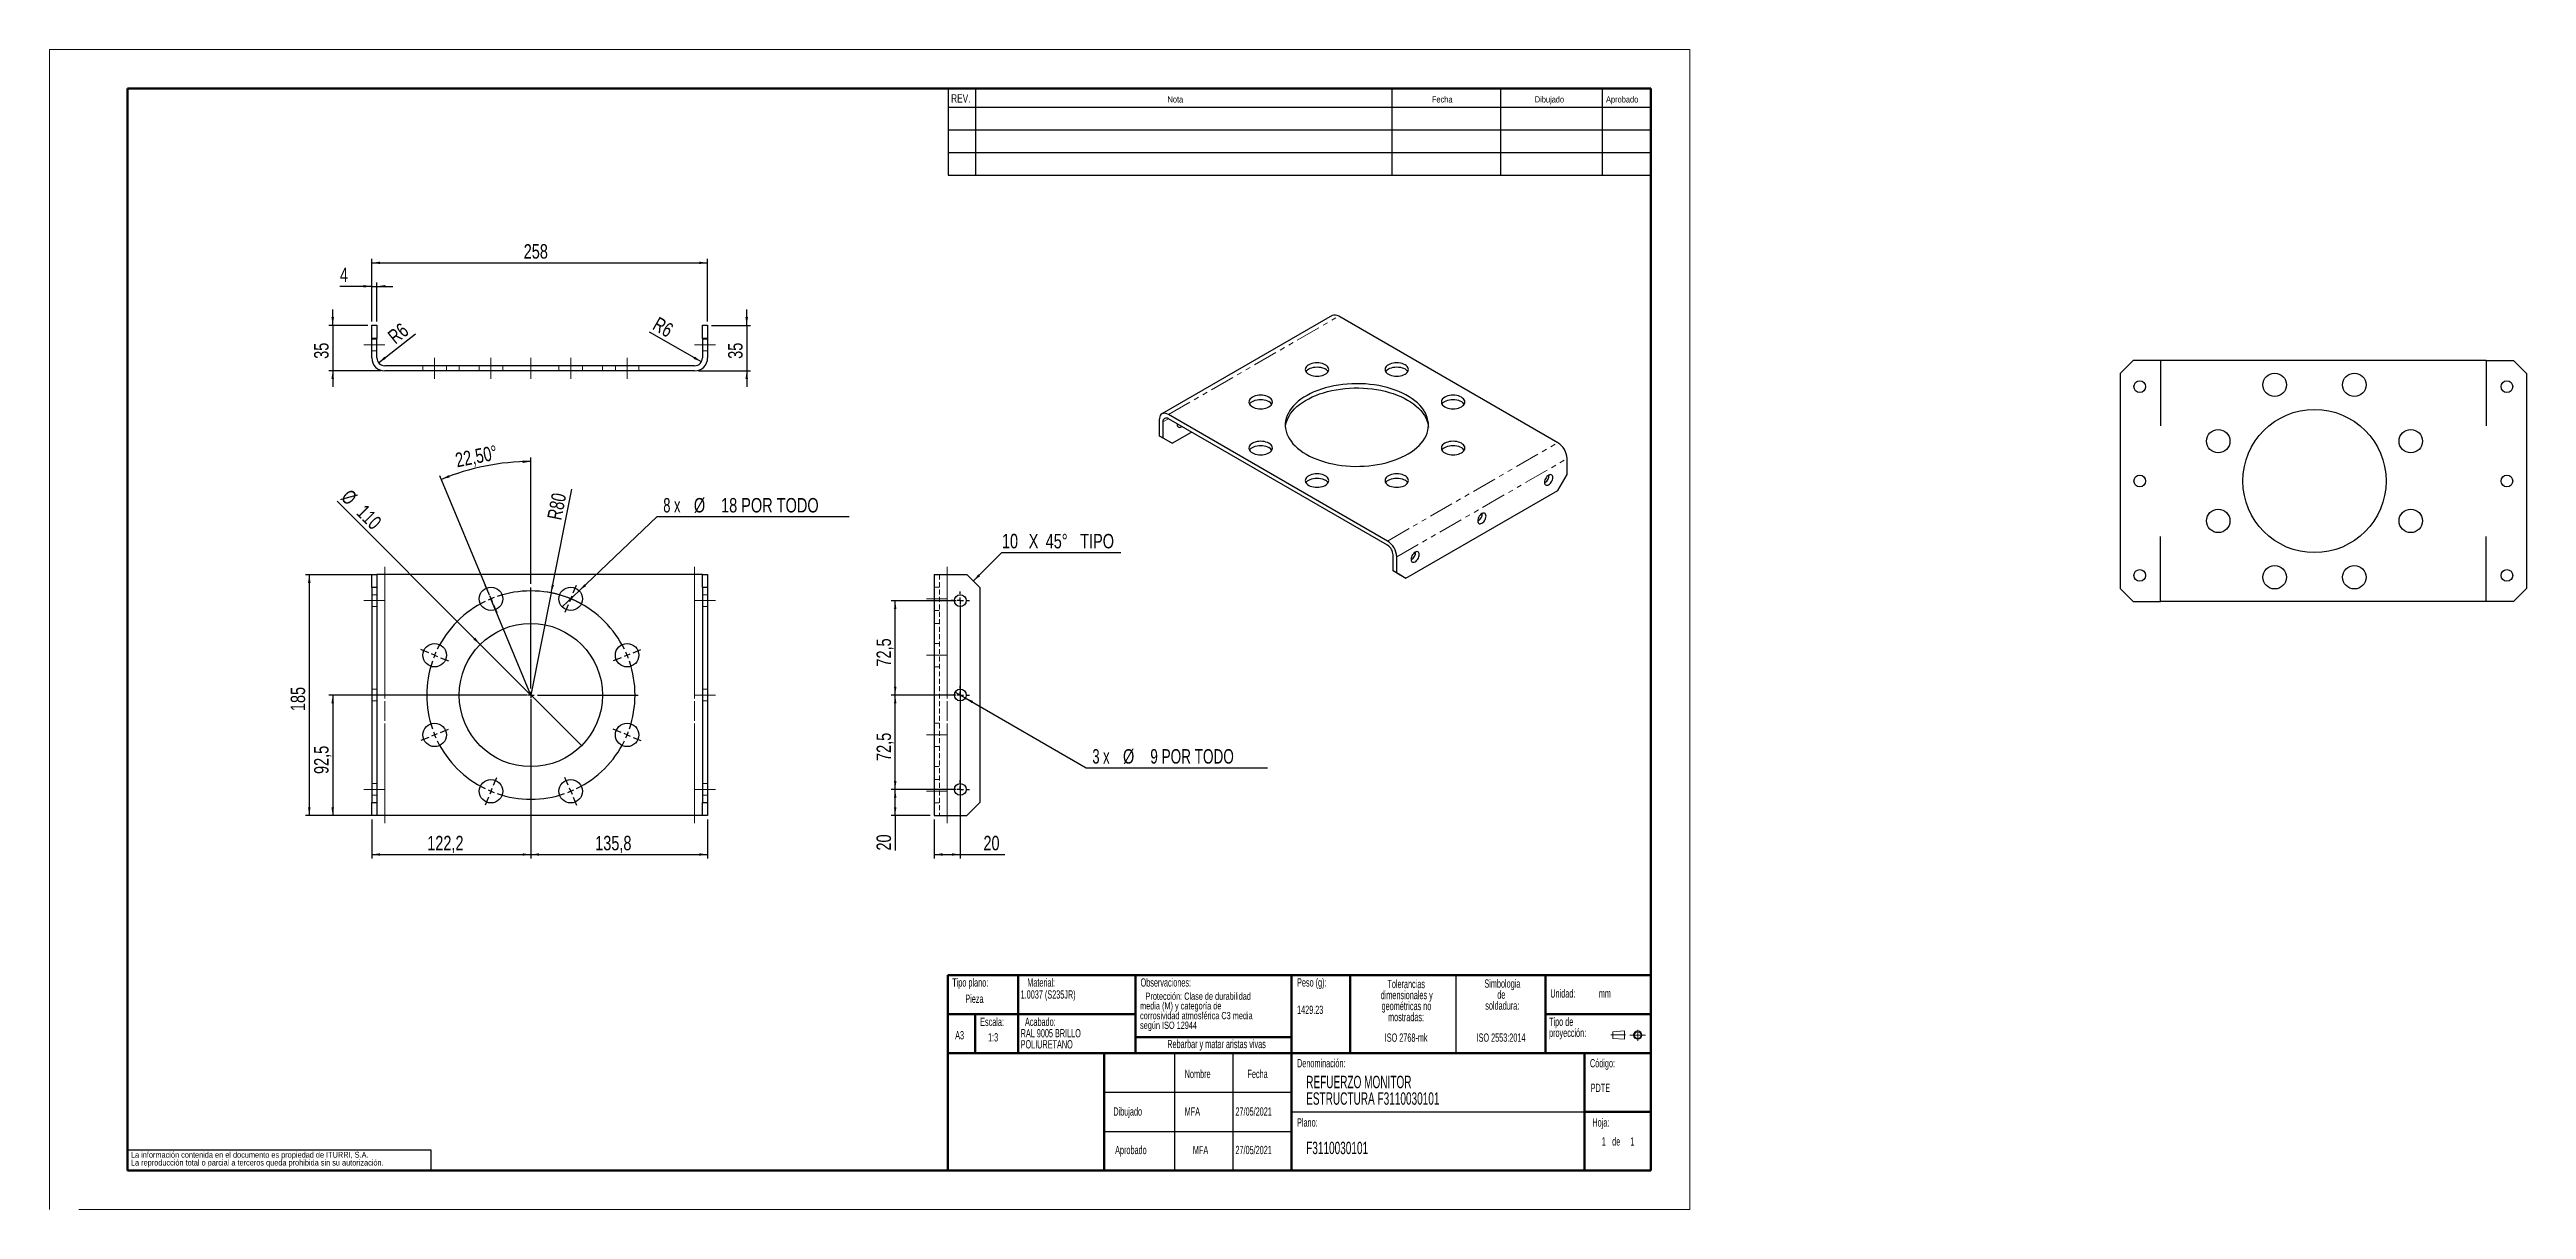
# Model space of a CAD drawing. Header units: millimetres. Extents: x 0 to 8478, y 0 to 2438.
# Drawn here: x 0 to 1903, y 0 to 891 of the extents above.
import ezdxf

# ---------------------------------------------------------------- set-up
doc = ezdxf.new("R2010")
doc.units = ezdxf.units.MM
doc.header["$LTSCALE"] = 3
for name, pattern in [('CENTERX2', [20.32, 12.7, -2.54, 2.54, -2.54]), ('HIDDEN', [1.905, 1.27, -0.635]), ('PHANTOM', [12.7, 6.35, -1.27, 1.27, -1.27, 1.27, -1.27])]:
    doc.linetypes.add(name, pattern=pattern)
for name, color, linetype in [('FORMATO', 7, 'Continuous'), ('MARCADO', 5, 'Continuous'), ('SLD-0', 179, 'Continuous')]:
    doc.layers.add(name, color=color, linetype=linetype)
doc.styles.add('SLDTEXTSTYLE0', font='TXT', dxfattribs={"width": 0.605})
doc.styles.add('SLDTEXTSTYLE1', font='TXT', dxfattribs={"width": 0.75})
doc.styles.add('SLDTEXTSTYLE2', font='TXT', dxfattribs={"width": 0.666667})
doc.styles.add('SLDTEXTSTYLE3', font='TXT', dxfattribs={"width": 0.7})
doc.dimstyles.new('SLDDIMSTYLE0', dxfattribs={"dimtxt": 11.1125, "dimasz": 6.35, "dimexe": 0, "dimexo": 0.0625, "dimgap": 2.778125, "dimtad": 1, "dimdec": 4, "dimlfac": 3, "dimzin": 12, "dimdsep": 46, "dimtxsty": 'SLDTEXTSTYLE1', "dimsah": 1, "dimcen": 0.09, "dimazin": 3, "dimtfac": 1, "dimtofl": 0, "dimtmove": 0, "dimatfit": 3, "dimfxl": 1, "dimfrac": 2, "dimtolj": 1, "dimtzin": 12, "dimarcsym": 0})
doc.dimstyles.new('SLDDIMSTYLE1', dxfattribs={"dimtxt": 11.1125, "dimasz": 6.35, "dimexe": 0, "dimexo": 0.0625, "dimgap": 2.778125, "dimtad": 1, "dimdec": 1, "dimrnd": 1e-09, "dimzin": 12, "dimdsep": 46, "dimtxsty": 'SLDTEXTSTYLE1', "dimsah": 1, "dimcen": 0.09, "dimadec": 0, "dimazin": 3, "dimtfac": 1, "dimtdec": 1, "dimtofl": 0, "dimtmove": 0, "dimatfit": 3, "dimfxl": 1, "dimfrac": 2, "dimtolj": 1, "dimtzin": 12, "dimarcsym": 0})
doc.dimstyles.new('SLDDIMSTYLE2', dxfattribs={"dimtxt": 11.1125, "dimasz": 6.35, "dimexe": 0, "dimexo": 0.0625, "dimgap": 2.778125, "dimtad": 1, "dimdec": 1, "dimrnd": 1e-09, "dimzin": 12, "dimdsep": 46, "dimtxsty": 'SLDTEXTSTYLE1', "dimblk1": 'NONE', "dimsah": 1, "dimcen": 0, "dimadec": 0, "dimazin": 3, "dimtfac": 1, "dimtdec": 1, "dimtmove": 0, "dimatfit": 3, "dimldrblk": 'NONE', "dimfxl": 1, "dimfrac": 2, "dimtolj": 1, "dimtzin": 12, "dimarcsym": 0})
doc.dimstyles.new('SLDDIMSTYLE3', dxfattribs={"dimtxt": 11.1125, "dimasz": 6.35, "dimexe": 0, "dimexo": 0.0625, "dimgap": 2.778125, "dimtad": 0, "dimtih": 1, "dimtoh": 1, "dimdec": 6, "dimrnd": 1e-09, "dimzin": 12, "dimdsep": 46, "dimtxsty": 'SLDTEXTSTYLE1', "dimblk1": 'NONE', "dimsah": 1, "dimcen": 0, "dimadec": 0, "dimazin": 3, "dimtfac": 1, "dimtdec": 1, "dimtmove": 0, "dimatfit": 3, "dimldrblk": 'NONE', "dimfxl": 1, "dimfrac": 2, "dimtolj": 1, "dimtzin": 12, "dimarcsym": 0})
doc.dimstyles.new('SLDDIMSTYLE4', dxfattribs={"dimtxt": 11.1125, "dimasz": 6.35, "dimexe": 0, "dimexo": 0.0625, "dimgap": 2.778125, "dimtad": 1, "dimdec": 1, "dimrnd": 1e-09, "dimzin": 12, "dimdsep": 46, "dimtxsty": 'SLDTEXTSTYLE1', "dimsah": 1, "dimcen": 0, "dimadec": 0, "dimazin": 3, "dimtfac": 1, "dimtdec": 1, "dimtofl": 0, "dimtmove": 0, "dimatfit": 3, "dimfxl": 1, "dimfrac": 2, "dimtolj": 1, "dimtzin": 12, "dimarcsym": 0})
doc.dimstyles.new('SLDDIMSTYLE5', dxfattribs={"dimtxt": 11.1125, "dimasz": 6.35, "dimexe": 0, "dimexo": 0.0625, "dimgap": 2.778125, "dimtad": 1, "dimdec": 1, "dimrnd": 1e-09, "dimzin": 12, "dimdsep": 46, "dimtxsty": 'SLDTEXTSTYLE1', "dimsah": 1, "dimcen": 0.09, "dimadec": 0, "dimazin": 3, "dimtfac": 1, "dimtdec": 1, "dimtmove": 0, "dimatfit": 0, "dimfxl": 1, "dimfrac": 2, "dimtolj": 1, "dimtzin": 12, "dimarcsym": 0})
doc.dimstyles.new('SLDDIMSTYLE6', dxfattribs={"dimtxt": 11.1125, "dimasz": 6.35, "dimexe": 0, "dimexo": 0.0625, "dimgap": 2.778125, "dimtad": 1, "dimdec": 1, "dimrnd": 1e-09, "dimzin": 12, "dimdsep": 46, "dimtxsty": 'SLDTEXTSTYLE1', "dimsah": 1, "dimcen": 0, "dimadec": 0, "dimazin": 3, "dimtfac": 1, "dimtdec": 1, "dimtofl": 0, "dimtmove": 1, "dimatfit": 3, "dimfxl": 1, "dimfrac": 2, "dimtolj": 1, "dimtzin": 12, "dimarcsym": 0})

msp = doc.modelspace()

# ---------------------------------------------------------------- texts
at = {"layer": 'FORMATO', "attachment_point": 1, "style": 'SLDTEXTSTYLE1'}
for s, insert, char_height in [('REV.', (692.5070891, 856.6564207), 6.35), ('Nota', (858.6731509, 855.0774561), 4.7625), ('Fecha', (1061.779219, 855.0774561), 4.7625), ('Dibujado', (1140.7825416, 855.0774561), 4.7625), ('Aprobado', (1195.530213, 855.0774561), 4.7625)]:
    msp.add_mtext(s, dxfattribs=dict(at, insert=insert, char_height=char_height))
at = {"layer": 'SLD-0', "style": 'SLDTEXTSTYLE0'}
for s, insert, char_height, attachment_point in [('Tipo plano:', (693.3878725, 177.5425939), 6.35, 1), ('Tipo plano:', (693.3878725, 177.5425939), 6.35, 1), ('Material:', (750.9890073, 177.5425939), 6.35, 1), ('Material:', (750.9890073, 177.5425939), 6.35, 1), ('Observaciones:', (838.0158453, 177.5425939), 6.35, 1), ('Observaciones:', (838.0158453, 177.5425939), 6.35, 1), ('Peso (g):', (958.2091783, 177.5425939), 6.35, 1), ('Peso (g):', (958.2091783, 177.5425939), 6.35, 1), ('Pieza', (703.4177842, 165.057587), 6.35, 1), ('Pieza', (703.4177842, 165.057587), 6.35, 1), ('1.0037 (S235JR)', (745.9044856, 168.3172764), 6.35, 1), ('1.0037 (S235JR)', (745.9044856, 168.3172764), 6.35, 1), ('1429.23', (958.2091783, 156.5439264), 6.35, 1), ('1429.23', (958.2091783, 156.5439264), 6.35, 1), ('Unidad:', (1152.7384476, 169.1118844), 6.35, 1), ('Unidad:', (1152.7384476, 169.1118844), 6.35, 1), ('mm', (1189.9865335, 169.1118844), 6.35, 1), ('mm', (1189.9865335, 169.1118844), 6.35, 1), ('A3', (695.5780468, 137.0231032), 6.35, 1), ('A3', (695.5780468, 137.0231032), 6.35, 1), ('Escala:', (714.7893149, 147.3044054), 6.35, 1), ('Escala:', (714.7893149, 147.3044054), 6.35, 1), ('1:3', (720.8706966, 135.4042345), 6.35, 1), ('1:3', (720.8706966, 135.4042345), 6.35, 1), ('Acabado:', (749.2148308, 147.3044054), 6.35, 1), ('Acabado:', (749.2148308, 147.3044054), 6.35, 1), ('ISO 2768-mk', (1042.0098167, 135.1800521), 6.35, 2), ('ISO 2768-mk', (1042.0098167, 135.1800521), 6.35, 2), ('ISO 2553:2014', (1114.8761613, 135.1800521), 6.35, 2), ('ISO 2553:2014', (1114.8761613, 135.1800521), 6.35, 2), ('Rebarbar y matar aristas vivas', (896.3564703, 130.2711891), 6.35, 2), ('Rebarbar y matar aristas vivas', (896.3564703, 130.2711891), 6.35, 2), ('Denominación:', (958.2091783, 115.5429338), 6.35, 1), ('Denominación:', (958.2091783, 115.5429338), 6.35, 1), ('Código:', (1183.1938181, 115.5429338), 6.35, 1), ('Código:', (1183.1938181, 115.5429338), 6.35, 1), ('Nombre', (871.9132376, 107.2645014), 6.35, 1), ('Nombre', (871.9132376, 107.2645014), 6.35, 1), ('Fecha', (920.1249928, 107.2645014), 6.35, 1), ('Fecha', (920.1249928, 107.2645014), 6.35, 1), ('PDTE', (1183.759158, 96.5795059), 6.35, 1), ('PDTE', (1183.759158, 96.5795059), 6.35, 1), ('Dibujado', (817.1195583, 78.4209261), 6.35, 1), ('Dibujado', (817.1195583, 78.4209261), 6.35, 1), ('MFA', (871.9132376, 78.4209263), 6.35, 1), ('27/05/2021', (910.8859605, 78.4209263), 6.35, 1), ('Plano:', (958.2091783, 70.0148025), 6.35, 1), ('Plano:', (958.2091783, 70.0148025), 6.35, 1), ('Hoja:', (1185.0417532, 70.0148025), 6.35, 1), ('Hoja:', (1185.0417532, 70.0148025), 6.35, 1), ('Aprobado', (818.4736255, 48.847076), 6.35, 1), ('Aprobado', (818.4736255, 48.847076), 6.35, 1), ('MFA', (878.2051754, 48.8470762), 6.35, 1), ('27/05/2021', (910.8859605, 48.8470762), 6.35, 1), ('F3110030101', (965.2169093, 52.0402827), 9.525, 1), ('F3110030101', (965.2169093, 52.0402827), 9.525, 1), ('1', (1192.2381413, 55.4247113), 6.35, 1), ('1', (1192.2381413, 55.4247113), 6.35, 1), ('1', (1192.2381413, 55.4247113), 6.35, 1), ('1', (1192.2381413, 55.4247113), 6.35, 1), ('de', (1200.2325074, 55.4247111), 6.35, 1), ('de', (1200.2325074, 55.4247111), 6.35, 1), ('de', (1200.2325074, 55.4247111), 6.35, 1), ('de', (1200.2325074, 55.4247111), 6.35, 1), ('1', (1214.1923986, 55.4247113), 6.35, 1), ('1', (1214.1923986, 55.4247113), 6.35, 1), ('1', (1214.1923986, 55.4247113), 6.35, 1), ('1', (1214.1923986, 55.4247113), 6.35, 1)]:
    msp.add_mtext(s, dxfattribs=dict(at, insert=insert, char_height=char_height, attachment_point=attachment_point))

# ---------------------------------------------------------------- blocks, each defined once
blk = doc.blocks.new('Bloque3')
at = {"color": 7, "linetype": 'CENTERX2', "lineweight": 18}
for p, q in [((1193.8, 390.2), (1184.4, 390.2)), ((1196.6, 390.1), (1206.5, 390.1)), ((1201.6, 386.5), (1201.6, 393.6))]:
    blk.add_line(p, q, dxfattribs=at)
at = {"color": 7, "linetype": 'Continuous', "lineweight": 18}
for p, q in [((1193.1, 392.8), (1185.7, 392.3)), ((1185.7, 392.3), (1185.7, 388)), ((1193.1, 387.5), (1185.7, 388)), ((1193.1, 392.8), (1193.1, 387.5))]:
    blk.add_line(p, q, dxfattribs=at)
for radius in [2.67, 2.14]:
    blk.add_circle((1201.6, 390.1), radius, dxfattribs=at)
blk = doc.blocks.new('SW_NOTE_0')
at = {"layer": 'SLD-0', "color": 0, "char_height": 6.35, "attachment_point": 2, "style": 'SLDTEXTSTYLE0'}
for s, insert in [('dimensionales y', (22.6, -0.3)), ('Tolerancias', (22.2, 8.2)), ('geométricas no', (22.4, -8.7)), ('mostradas:', (22.1, -17.2))]:
    blk.add_mtext(s, dxfattribs=dict(at, insert=insert))
blk = doc.blocks.new('SW_NOTE_0_1')
at = {"layer": 'SLD-0', "color": 0, "char_height": 6.35, "attachment_point": 1, "style": 'SLDTEXTSTYLE0'}
for s, insert in [('Tipo de', (0, 8.2)), ('proyección:', (0, -0.3))]:
    blk.add_mtext(s, dxfattribs=dict(at, insert=insert))
blk = doc.blocks.new('SW_NOTE_0_2')
at = {"layer": 'SLD-0', "color": 0, "char_height": 6.35, "attachment_point": 2, "style": 'SLDTEXTSTYLE0'}
for s, insert in [('Simbologia', (21.3, 8.2)), ('de', (20.5, -0.3)), ('soldadura:', (21.2, -8.7))]:
    blk.add_mtext(s, dxfattribs=dict(at, insert=insert))
blk = doc.blocks.new('SW_NOTE_0_3')
at = {"layer": 'SLD-0', "color": 0, "char_height": 4.5, "attachment_point": 1, "style": 'SLDTEXTSTYLE1'}
for s, insert in [('La información contenida en el documento es propiedad de ITURRI, S.A.', (0, 5.8)), ('La reproducción total o parcial a terceros queda prohibida sin su autorización.', (0, -0.2))]:
    blk.add_mtext(s, dxfattribs=dict(at, insert=insert))
blk = doc.blocks.new('SW_NOTE_0_4')
at = {"layer": 'SLD-0', "color": 0, "char_height": 6.35, "attachment_point": 1, "style": 'SLDTEXTSTYLE0'}
for s, insert in [('RAL 9005 BRILLO', (0, 8.2)), ('POLIURETANO', (0, -0.3))]:
    blk.add_mtext(s, dxfattribs=dict(at, insert=insert))
blk = doc.blocks.new('SW_NOTE_0_5')
at = {"layer": 'SLD-0', "color": 0, "char_height": 9.525, "attachment_point": 1, "style": 'SLDTEXTSTYLE0'}
for s, insert in [('REFUERZO MONITOR', (0, 12.3)), ('ESTRUCTURA F3110030101', (0, -0.4))]:
    blk.add_mtext(s, dxfattribs=dict(at, insert=insert))
blk = doc.blocks.new('SW_NOTE_0_6')
at = {"layer": 'SLD-0', "color": 0, "char_height": 6.35, "attachment_point": 2, "style": 'SLDTEXTSTYLE0'}
for s, insert in [('dimensionales y', (22.6, -0.3)), ('Tolerancias', (22.2, 8.2)), ('geométricas no', (22.4, -8.7)), ('mostradas:', (22.1, -17.2))]:
    blk.add_mtext(s, dxfattribs=dict(at, insert=insert))
blk = doc.blocks.new('SW_NOTE_0_7')
at = {"layer": 'SLD-0', "color": 0, "char_height": 6.35, "attachment_point": 1, "style": 'SLDTEXTSTYLE0'}
for s, insert in [('Tipo de', (0, 8.2)), ('proyección:', (0, -0.3))]:
    blk.add_mtext(s, dxfattribs=dict(at, insert=insert))
blk = doc.blocks.new('SW_NOTE_0_8')
at = {"layer": 'SLD-0', "color": 0, "char_height": 6.35, "attachment_point": 2, "style": 'SLDTEXTSTYLE0'}
for s, insert in [('Simbologia', (21.3, 8.2)), ('de', (20.5, -0.3)), ('soldadura:', (21.2, -8.7))]:
    blk.add_mtext(s, dxfattribs=dict(at, insert=insert))
blk = doc.blocks.new('SW_NOTE_0_9')
at = {"layer": 'SLD-0', "color": 0, "char_height": 4.5, "attachment_point": 1, "style": 'SLDTEXTSTYLE1'}
for s, insert in [('La información contenida en el documento es propiedad de ITURRI, S.A.', (0, 5.8)), ('La reproducción total o parcial a terceros queda prohibida sin su autorización.', (0, -0.2))]:
    blk.add_mtext(s, dxfattribs=dict(at, insert=insert))
blk = doc.blocks.new('SW_NOTE_0_10')
at = {"layer": 'SLD-0', "color": 0, "char_height": 6.35, "attachment_point": 1, "style": 'SLDTEXTSTYLE0'}
for s, insert in [('RAL 9005 BRILLO', (0, 8.2)), ('POLIURETANO', (0, -0.3))]:
    blk.add_mtext(s, dxfattribs=dict(at, insert=insert))
blk = doc.blocks.new('SW_NOTE_0_11')
at = {"layer": 'SLD-0', "color": 0, "char_height": 5.556, "attachment_point": 1, "style": 'SLDTEXTSTYLE0'}
for s, insert in [('media (M) y categoría de', (0, -0.2)), ('Protección: Clase de durabilidad', (4.2, 7.2)), ('según ISO 12944', (0, -15.1)), ('corrosividad atmosférica C3 media', (0, -7.7))]:
    blk.add_mtext(s, dxfattribs=dict(at, insert=insert))
blk = doc.blocks.new('SW_NOTE_0_12')
at = {"layer": 'SLD-0', "color": 0, "char_height": 9.525, "attachment_point": 1, "style": 'SLDTEXTSTYLE0'}
for s, insert in [('REFUERZO MONITOR', (0, 12.3)), ('ESTRUCTURA F3110030101', (0, -0.4))]:
    blk.add_mtext(s, dxfattribs=dict(at, insert=insert))
blk = doc.blocks.new('_D')
at = {"layer": 'FORMATO', "transparency": 16777216}
for p, q in [((369.7, 480.6), (369.7, 577.5)), ((337.9, 471.8), (299.9, 563.6))]:
    blk.add_line(p, q, dxfattribs=at)
blk.add_arc((369.7, 395.1), 179.4, 90, 112.5, dxfattribs=at)
for points in [[(369.7, 574.5), (363.3, 575.4), (363.4, 573.4)], [(301, 560.9), (307.3, 562.3), (306.6, 564.1)]]:
    blk.add_solid(points, dxfattribs=at)
at = {"layer": 'FORMATO', "transparency": 16777216, "insert": (310.9, 580.9), "char_height": 11.11, "attachment_point": 1, "rotation": 11.25, "style": 'SLDTEXTSTYLE1'}
blk.add_mtext('22,50°', dxfattribs=at)
blk = doc.blocks.new('_D_1')
at = {"layer": 'FORMATO', "transparency": 16777216}
for p, q in [((248.5, 487.6), (196.5, 487.6)), ((199.5, 487.6), (199.5, 302.6)), ((248.5, 302.6), (196.5, 302.6))]:
    blk.add_line(p, q, dxfattribs=at)
for points in [[(199.5, 487.6), (198.5, 481.3), (200.5, 481.3)], [(199.5, 302.6), (200.5, 309), (198.5, 309)]]:
    blk.add_solid(points, dxfattribs=at)
at = {"layer": 'FORMATO', "transparency": 16777216, "insert": (185.2, 382.8), "char_height": 11.11, "attachment_point": 1, "rotation": 90, "style": 'SLDTEXTSTYLE1'}
blk.add_mtext('185', dxfattribs=at)
blk = doc.blocks.new('_D_2')
at = {"layer": 'FORMATO', "transparency": 16777216}
for p, q in [((369.7, 392.1), (369.7, 269.6)), ((247.5, 299.6), (247.5, 269.6)), ((247.5, 272.6), (369.7, 272.6))]:
    blk.add_line(p, q, dxfattribs=at)
for points in [[(247.5, 272.6), (253.8, 271.7), (253.8, 273.6)], [(369.7, 272.6), (363.3, 273.6), (363.3, 271.7)]]:
    blk.add_solid(points, dxfattribs=at)
at = {"layer": 'FORMATO', "transparency": 16777216, "insert": (290.1, 287), "char_height": 11.11, "attachment_point": 1, "style": 'SLDTEXTSTYLE1'}
blk.add_mtext('122,2', dxfattribs=at)
blk = doc.blocks.new('_D_3')
at = {"layer": 'FORMATO', "transparency": 16777216}
for p, q in [((369.7, 392.1), (369.7, 269.6)), ((505.5, 299.6), (505.5, 269.6)), ((369.7, 272.6), (505.5, 272.6))]:
    blk.add_line(p, q, dxfattribs=at)
for points in [[(369.7, 272.6), (376, 271.7), (376, 273.6)], [(505.5, 272.6), (499.1, 273.6), (499.1, 271.7)]]:
    blk.add_solid(points, dxfattribs=at)
at = {"layer": 'FORMATO', "transparency": 16777216, "insert": (419.1, 287), "char_height": 11.11, "attachment_point": 1, "style": 'SLDTEXTSTYLE1'}
blk.add_mtext('135,8', dxfattribs=at)
blk = doc.blocks.new('_D_4')
at = {"layer": 'FORMATO', "transparency": 16777216}
for q in [(220.9, 544), (408.6, 356.3)]:
    blk.add_line((330.8, 434), q, dxfattribs=at)
blk.add_solid([(330.8, 434), (327, 439.2), (325.6, 437.8)], dxfattribs=at)
at = {"layer": 'FORMATO', "transparency": 16777216, "char_height": 11.11, "attachment_point": 1, "rotation": 315, "style": 'SLDTEXTSTYLE1'}
for s, insert in [('%%c', (231, 554.1)), ('110', (242.8, 542.3))]:
    blk.add_mtext(s, dxfattribs=dict(at, insert=insert))
blk = doc.blocks.new('_None')
blk = doc.blocks.new('_D_5')
at = {"layer": 'FORMATO', "transparency": 16777216}
for p, q in [((406.8, 475.3), (466.6, 532.2)), ((466.6, 532.2), (614.1, 532.2)), ((393.8, 462.9), (406.8, 475.3))]:
    blk.add_line(p, q, dxfattribs=at)
blk.add_solid([(406.8, 475.3), (412.1, 478.9), (410.8, 480.3)], dxfattribs=at)
at = {"layer": 'FORMATO', "transparency": 16777216, "attachment_point": 1}
for s, insert, char_height, style in [('8 x', (471.4, 546.5), 11.11, 'SLDTEXTSTYLE2'), ('%%c', (494.9, 546.5), 11.11, 'SLDTEXTSTYLE1'), ('18 POR TODO', (515.8, 546.5), 11.113, 'SLDTEXTSTYLE1')]:
    blk.add_mtext(s, dxfattribs=dict(at, insert=insert, char_height=char_height, style=style))
blk = doc.blocks.new('_D_6')
at = {"layer": 'FORMATO', "transparency": 16777216}
for q in [(401.1, 553.2), (369.7, 395.1)]:
    blk.add_line((385.3, 473.6), q, dxfattribs=at)
blk.add_arc((369.7, 395.1), 80.1, 61.4503, 80.9146, dxfattribs=at)
blk.add_solid([(385.3, 473.6), (387.5, 479.7), (385.6, 480)], dxfattribs=at)
at = {"layer": 'FORMATO', "transparency": 16777216, "insert": (382.1, 531.1), "char_height": 11.11, "attachment_point": 1, "rotation": 78.767, "style": 'SLDTEXTSTYLE1'}
blk.add_mtext('R80', dxfattribs=at)
blk = doc.blocks.new('_D_7')
at = {"layer": 'FORMATO', "transparency": 16777216}
for p, q in [((366.7, 395.1), (214.5, 395.1)), ((217.5, 395.1), (217.5, 302.6)), ((248.5, 302.6), (214.5, 302.6))]:
    blk.add_line(p, q, dxfattribs=at)
for points in [[(217.5, 395.1), (216.5, 388.8), (218.5, 388.8)], [(217.5, 302.6), (218.5, 309), (216.5, 309)]]:
    blk.add_solid(points, dxfattribs=at)
at = {"layer": 'FORMATO', "transparency": 16777216, "insert": (203.2, 334.5), "char_height": 11.11, "attachment_point": 1, "rotation": 90, "style": 'SLDTEXTSTYLE1'}
blk.add_mtext('92,5', dxfattribs=at)
blk = doc.blocks.new('SW_CENTERMARKSYMBOL_0')
at = {"layer": 'FORMATO', "color": 0}
for p, q in [((-63.1, 152.4), (-65.6, 158.4)), ((-30.6, 78.9), (-30.6, 156.4)), ((1.9, 152.4), (4.4, 158.4)), ((-61.2, 147.8), (-62.2, 150.1)), ((-61.2, 147.8), (-60.3, 145.5)), ((-59.3, 143.2), (-56.8, 137.2)), ((-1.9, 143.2), (-4.4, 137.2)), ((0, 147.8), (-1, 145.5)), ((0, 147.8), (1, 150.1)), ((-109.1, 106.4), (-115.1, 108.9)), ((-104.5, 104.5), (-106.8, 105.5)), ((-104.5, 104.5), (-102.2, 103.6)), ((-99.9, 102.6), (-93.9, 100.1)), ((38.7, 102.6), (32.7, 100.1)), ((43.3, 104.5), (41, 103.6)), ((43.3, 104.5), (45.6, 105.5)), ((47.9, 106.4), (53.9, 108.9)), ((-30.6, 73.9), (-30.6, 76.4)), ((-35.6, 73.9), (-113.1, 73.9)), ((-30.6, 73.9), (-33.1, 73.9)), ((-30.6, 73.9), (-30.6, 71.4)), ((-30.6, 73.9), (-28.1, 73.9)), ((-30.6, 68.9), (-30.6, -8.6)), ((-25.6, 73.9), (51.9, 73.9)), ((-109.1, 41.4), (-115.1, 38.9)), ((-104.5, 43.3), (-106.8, 42.3)), ((-104.5, 43.3), (-102.2, 44.3)), ((-99.9, 45.2), (-93.9, 47.7)), ((38.7, 45.2), (32.7, 47.7)), ((43.3, 43.3), (41, 44.3)), ((43.3, 43.3), (45.6, 42.3)), ((47.9, 41.4), (53.9, 38.9)), ((-61.2, 0), (-60.3, 2.3)), ((-59.3, 4.6), (-56.8, 10.6)), ((-1.9, 4.6), (-4.4, 10.6)), ((0, 0), (-1, 2.3)), ((0, 0), (1, -2.3)), ((-63.1, -4.6), (-65.6, -10.6)), ((-61.2, 0), (-62.2, -2.3)), ((1.9, -4.6), (4.4, -10.6))]:
    blk.add_line(p, q, dxfattribs=at)
for start, end in [(71.081, 108.919), (116.081, 153.919), (112.5, 114.2905), (110.7095, 112.5), (67.5, 69.2905), (65.7095, 67.5), (26.081, 63.919), (161.081, 198.919), (157.5, 159.2905), (155.7095, 157.5), (22.5, 24.2905), (20.7095, 22.5), (341.081, 18.919), (200.7095, 202.5), (202.5, 204.2905), (206.081, 243.919), (296.081, 333.919), (335.7095, 337.5), (337.5, 339.2905), (245.7095, 247.5), (290.7095, 292.5), (292.5, 294.2905), (247.5, 249.2905), (251.081, 288.919)]:
    blk.add_arc((-30.6, 73.9), 80, start, end, dxfattribs=at)
blk = doc.blocks.new('_D_8')
at = {"layer": 'FORMATO', "transparency": 16777216}
for p, q in [((247.5, 709.1), (223, 709.1)), ((247.5, 682.1), (247.5, 712.1)), ((247.5, 709.1), (251.5, 709.1)), ((251.5, 682.1), (251.5, 712.1)), ((251.5, 709.1), (263.7, 709.1))]:
    blk.add_line(p, q, dxfattribs=at)
for points in [[(247.5, 709.1), (241.1, 710.1), (241.1, 708.2)], [(251.5, 709.1), (257.8, 708.2), (257.8, 710.1)]]:
    blk.add_solid(points, dxfattribs=at)
at = {"layer": 'FORMATO', "transparency": 16777216, "insert": (223, 723.5), "char_height": 11.1, "attachment_point": 1, "style": 'SLDTEXTSTYLE1'}
blk.add_mtext('4', dxfattribs=at)
blk = doc.blocks.new('_D_9')
at = {"layer": 'FORMATO', "transparency": 16777216}
for p, q in [((217.5, 679.1), (217.5, 691.4)), ((244.5, 679.1), (214.5, 679.1)), ((217.5, 679.1), (217.5, 644.1)), ((254.5, 644.1), (214.5, 644.1)), ((217.5, 644.1), (217.5, 631.9))]:
    blk.add_line(p, q, dxfattribs=at)
for points in [[(217.5, 679.1), (218.5, 685.5), (216.5, 685.5)], [(217.5, 644.1), (216.5, 637.8), (218.5, 637.8)]]:
    blk.add_solid(points, dxfattribs=at)
at = {"layer": 'FORMATO', "transparency": 16777216, "insert": (203.2, 653.4), "char_height": 11.11, "attachment_point": 1, "rotation": 90, "style": 'SLDTEXTSTYLE1'}
blk.add_mtext('35', dxfattribs=at)
blk = doc.blocks.new('_D_10')
at = {"layer": 'FORMATO', "transparency": 16777216}
for p, q in [((535.5, 679.1), (535.5, 691.4)), ((508.5, 679.1), (538.5, 679.1)), ((535.5, 679.1), (535.5, 644.1)), ((498.5, 644.1), (538.5, 644.1)), ((535.5, 644.1), (535.5, 631.9))]:
    blk.add_line(p, q, dxfattribs=at)
for points in [[(535.5, 679.1), (536.5, 685.5), (534.5, 685.5)], [(535.5, 644.1), (534.5, 637.8), (536.5, 637.8)]]:
    blk.add_solid(points, dxfattribs=at)
at = {"layer": 'FORMATO', "transparency": 16777216, "insert": (521.2, 653.4), "char_height": 11.11, "attachment_point": 1, "rotation": 90, "style": 'SLDTEXTSTYLE1'}
blk.add_mtext('35', dxfattribs=at)
blk = doc.blocks.new('_D_11')
at = {"layer": 'FORMATO', "transparency": 16777216}
blk.add_line((252.8, 650.4), (281.1, 672.5), dxfattribs=at)
blk.add_solid([(252.8, 650.4), (258.4, 653.5), (257.2, 655.1)], dxfattribs=at)
at = {"layer": 'FORMATO', "transparency": 16777216, "insert": (258.7, 672.8), "char_height": 11.11, "attachment_point": 1, "rotation": 38.9975, "style": 'SLDTEXTSTYLE1'}
blk.add_mtext('R6', dxfattribs=at)
blk = doc.blocks.new('_D_12')
at = {"layer": 'FORMATO', "transparency": 16777216}
blk.add_line((500.7, 651.1), (460.8, 673.8), dxfattribs=at)
blk.add_solid([(500.7, 651.1), (495.7, 655.1), (494.7, 653.4)], dxfattribs=at)
at = {"layer": 'FORMATO', "transparency": 16777216, "insert": (467.9, 686.2), "char_height": 11.11, "attachment_point": 1, "rotation": 330, "style": 'SLDTEXTSTYLE1'}
blk.add_mtext('R6', dxfattribs=at)
blk = doc.blocks.new('_D_13')
at = {"layer": 'FORMATO', "transparency": 16777216}
for p, q in [((247.5, 682.1), (247.5, 730.1)), ((247.5, 727.1), (505.5, 727.1)), ((505.5, 682.1), (505.5, 730.1))]:
    blk.add_line(p, q, dxfattribs=at)
for points in [[(247.5, 727.1), (253.8, 726.2), (253.8, 728.1)], [(505.5, 727.1), (499.1, 728.1), (499.1, 726.2)]]:
    blk.add_solid(points, dxfattribs=at)
at = {"layer": 'FORMATO', "transparency": 16777216, "insert": (364.2, 741.5), "char_height": 11.11, "attachment_point": 1, "style": 'SLDTEXTSTYLE1'}
blk.add_mtext('258', dxfattribs=at)
blk = doc.blocks.new('SW_CHAMFER_DIMENSION_0')
at = {"layer": 'FORMATO', "color": 0}
for p, q in [((-22, -22), (0, 0)), ((0, 0), (91.4, 0))]:
    blk.add_line(p, q, dxfattribs=at)
blk.add_solid([(-22, -22), (-16.8, -18.2), (-18.2, -16.8)], dxfattribs=at)
at = {"layer": 'FORMATO', "color": 0, "attachment_point": 1, "style": 'SLDTEXTSTYLE1'}
for s, insert, char_height in [('10', (0, 14.3), 11.11), ('X', (20.6, 14.3), 11.1), ('45°', (33.6, 14.3), 11.11), ('TIPO', (60.1, 14.3), 11.11)]:
    blk.add_mtext(s, dxfattribs=dict(at, insert=insert, char_height=char_height))
blk = doc.blocks.new('_D_14')
at = {"layer": 'FORMATO', "transparency": 16777216}
for p, q in [((695.6, 397.4), (703.4, 392.9)), ((703.4, 392.9), (796.2, 339.3)), ((796.2, 339.3), (935.5, 339.3))]:
    blk.add_line(p, q, dxfattribs=at)
blk.add_solid([(703.4, 392.9), (708.4, 388.9), (709.4, 390.6)], dxfattribs=at)
at = {"layer": 'FORMATO', "transparency": 16777216, "char_height": 11.11, "attachment_point": 1}
for s, insert, style in [('3 x', (801, 353.6), 'SLDTEXTSTYLE2'), ('%%c', (824.5, 353.6), 'SLDTEXTSTYLE1'), ('9 POR TODO', (845.5, 353.6), 'SLDTEXTSTYLE3')]:
    blk.add_mtext(s, dxfattribs=dict(at, insert=insert, style=style))
blk = doc.blocks.new('_D_15')
at = {"layer": 'FORMATO', "transparency": 16777216}
for p, q in [((699.5, 464.6), (699.5, 269.6)), ((679.5, 299.6), (679.5, 269.6)), ((679.5, 272.6), (699.5, 272.6)), ((699.5, 272.6), (733.7, 272.6))]:
    blk.add_line(p, q, dxfattribs=at)
for points in [[(679.5, 272.6), (685.9, 271.7), (685.9, 273.6)], [(699.5, 272.6), (693.2, 273.6), (693.2, 271.7)]]:
    blk.add_solid(points, dxfattribs=at)
at = {"layer": 'FORMATO', "transparency": 16777216, "insert": (717.3, 287), "char_height": 11.11, "attachment_point": 1, "style": 'SLDTEXTSTYLE1'}
blk.add_mtext('20', dxfattribs=at)
blk = doc.blocks.new('_D_16')
at = {"layer": 'FORMATO', "transparency": 16777216}
for p, q in [((696.5, 322.6), (646.5, 322.6)), ((649.5, 302.6), (649.5, 322.6)), ((676.5, 302.6), (646.5, 302.6)), ((649.5, 302.6), (649.5, 275.7))]:
    blk.add_line(p, q, dxfattribs=at)
for points in [[(649.5, 322.6), (648.6, 316.3), (650.5, 316.3)], [(649.5, 302.6), (650.5, 309), (648.6, 309)]]:
    blk.add_solid(points, dxfattribs=at)
at = {"layer": 'FORMATO', "transparency": 16777216, "insert": (635.2, 275.7), "char_height": 11.11, "attachment_point": 1, "rotation": 90, "style": 'SLDTEXTSTYLE1'}
blk.add_mtext('20', dxfattribs=at)
blk = doc.blocks.new('_D_17')
at = {"layer": 'FORMATO', "transparency": 16777216}
for p, q in [((689.5, 395.1), (646.5, 395.1)), ((649.5, 322.6), (649.5, 395.1)), ((696.5, 322.6), (646.5, 322.6))]:
    blk.add_line(p, q, dxfattribs=at)
for points in [[(649.5, 395.1), (648.6, 388.8), (650.5, 388.8)], [(649.5, 322.6), (650.5, 329), (648.6, 329)]]:
    blk.add_solid(points, dxfattribs=at)
at = {"layer": 'FORMATO', "transparency": 16777216, "insert": (635.2, 344.5), "char_height": 11.11, "attachment_point": 1, "rotation": 90, "style": 'SLDTEXTSTYLE1'}
blk.add_mtext('72,5', dxfattribs=at)
blk = doc.blocks.new('_D_18')
at = {"layer": 'FORMATO', "transparency": 16777216}
for p, q in [((696.5, 467.6), (646.5, 467.6)), ((649.5, 395.1), (649.5, 467.6)), ((696.5, 395.1), (646.5, 395.1))]:
    blk.add_line(p, q, dxfattribs=at)
for points in [[(649.5, 467.6), (648.6, 461.3), (650.5, 461.3)], [(649.5, 395.1), (650.5, 401.5), (648.6, 401.5)]]:
    blk.add_solid(points, dxfattribs=at)
at = {"layer": 'FORMATO', "transparency": 16777216, "insert": (635.2, 417), "char_height": 11.11, "attachment_point": 1, "rotation": 90, "style": 'SLDTEXTSTYLE1'}
blk.add_mtext('72,5', dxfattribs=at)
blk = doc.blocks.new('SW_CENTERMARKSYMBOL_1')
at = {"layer": 'FORMATO', "color": 0}
for p, q in [((-5, 0), (-7, 0)), ((0, 0), (-2.5, 0)), ((0, 5), (0, 7)), ((0, 0), (0, 2.5)), ((0, 0), (0, -2.5)), ((0, 0), (2.5, 0)), ((5, 0), (7, 0)), ((0, -5), (0, -7))]:
    blk.add_line(p, q, dxfattribs=at)
blk = doc.blocks.new('SW_CENTERMARKSYMBOL_2')
at = {"layer": 'FORMATO', "color": 0}
for p, q in [((-5, 0), (-7, 0)), ((0, 0), (-2.5, 0)), ((0, 5), (0, 7)), ((0, 0), (0, 2.5)), ((0, 0), (0, -2.5)), ((0, 0), (2.5, 0)), ((5, 0), (7, 0)), ((0, -5), (0, -7))]:
    blk.add_line(p, q, dxfattribs=at)
blk = doc.blocks.new('SW_CENTERMARKSYMBOL_3')
at = {"layer": 'FORMATO', "color": 0}
for p, q in [((-5, 0), (-7, 0)), ((0, 0), (-2.5, 0)), ((0, 5), (0, 7)), ((0, 0), (0, 2.5)), ((0, 0), (0, -2.5)), ((0, 0), (2.5, 0)), ((5, 0), (7, 0)), ((0, -5), (0, -7))]:
    blk.add_line(p, q, dxfattribs=at)

# ---------------------------------------------------------------- dimensions: what is measured, and where the dimension line sits
at = {"layer": 'FORMATO'}
for base, p1, p2, dimstyle, picture, middle in [((251.4926758, 709.1460337), (247.4926758, 679.1460337), (251.4926758, 679.1460337), 'SLDDIMSTYLE5', '_D_8', (227.0805242, 709.1460337)), ((505.4926758, 727.1460337), (247.4926758, 679.1460337), (505.4926758, 679.1460337), 'SLDDIMSTYLE1', '_D_13', (376.4926758, 727.1460337)), ((699.5274189, 272.647799), (679.5274189, 302.647799), (699.5274189, 467.647799), 'SLDDIMSTYLE1', '_D_15', (725.4827621, 272.647799)), ((369.6926758, 272.647799), (247.4926758, 302.647799), (369.6926758, 395.147799), 'SLDDIMSTYLE1', '_D_2', (308.5926758, 272.647799)), ((505.4926758, 272.647799), (369.6926758, 395.147799), (505.4926758, 302.647799), 'SLDDIMSTYLE1', '_D_3', (437.5926758, 272.647799))]:
    dim = msp.add_linear_dim(base=base, p1=p1, p2=p2, dimstyle=dimstyle, dxfattribs=at)
    dim.commit()
    dim.dimension.update_dxf_attribs({"geometry": picture, "text_midpoint": middle, "dimtype": 160})
for base, p1, p2, dimstyle, picture, middle in [((217.4926758, 644.1460337), (247.4926758, 679.1460337), (257.4926758, 644.1460337), 'SLDDIMSTYLE5', '_D_9', (217.4926758, 661.6460337)), ((535.4926758, 644.1460337), (505.4926758, 679.1460337), (495.4926758, 644.1460337), 'SLDDIMSTYLE5', '_D_10', (535.4926758, 661.6460337)), ((199.4926758, 302.647799), (251.4926758, 487.647799), (251.4926758, 302.647799), 'SLDDIMSTYLE1', '_D_1', (199.4926758, 395.147799)), ((649.5274189, 467.647799), (699.5274189, 395.147799), (699.5274189, 467.647799), 'SLDDIMSTYLE1', '_D_18', (649.5274189, 431.397799)), ((217.4926758, 302.647799), (369.6926758, 395.147799), (251.4926758, 302.647799), 'SLDDIMSTYLE1', '_D_7', (217.4926758, 348.897799)), ((649.5274189, 395.147799), (699.5274189, 322.647799), (692.5274189, 395.147799), 'SLDDIMSTYLE1', '_D_17', (649.5274189, 358.897799)), ((649.5274189, 322.647799), (679.5274189, 302.647799), (699.5274189, 322.647799), 'SLDDIMSTYLE1', '_D_16', (649.5274189, 283.9599367))]:
    dim = msp.add_linear_dim(base=base, p1=p1, p2=p2, angle=90, dimstyle=dimstyle, dxfattribs=at)
    dim.commit()
    dim.dimension.update_dxf_attribs({"geometry": picture, "text_midpoint": middle, "dimtype": 160})
for center, mpoint, dimstyle, picture, middle in [((495.4926758, 654.1460337), (500.6888282, 651.1460337), 'SLDDIMSTYLE6', '_D_12', (467.3930166, 670.3694267)), ((257.4926758, 654.1460337), (252.8296358, 650.3703141), 'SLDDIMSTYLE6', '_D_11', (275.2452773, 668.5205345)), ((369.6926758, 395.147799), (385.2766236, 473.6152481), 'SLDDIMSTYLE4', '_D_6', (398.6577743, 540.9911716))]:
    dim = msp.add_radius_dim(center=center, mpoint=mpoint, dimstyle=dimstyle, dxfattribs=at)
    dim.commit()
    dim.dimension.update_dxf_attribs({"geometry": picture, "text_midpoint": middle, "dimtype": 164})
dim = msp.add_angular_dim_2l(base=(334.698399, 571.0759088), line1=((369.6926758, 477.647799), (369.6926758, 312.647799)), line2=((369.6926758, 395.147799), (339.0780012, 469.0581616)), dimstyle='SLDDIMSTYLE0', dxfattribs=at)
dim.commit()
dim.dimension.update_dxf_attribs({"geometry": '_D', "text_midpoint": (334.698399, 571.0759088), "dimtype": 162})
dim = msp.add_diameter_dim_2p(p1=(408.5835487, 356.256926), p2=(330.8018028, 434.0386719), dimstyle='SLDDIMSTYLE2', dxfattribs=at)
dim.commit()
dim.dimension.update_dxf_attribs({"geometry": '_D_4', "text_midpoint": (235.3377118, 529.502823), "dimtype": 163})
for p1, p2, text, picture, middle in [((393.7877064, 462.8537887), (406.8269943, 475.2625344), '8 x <> POR TODO\\P', '_D_5', (542.7594556, 540.9911416)), ((695.6303046, 397.397799), (703.4245332, 392.897799), '3 x <> POR TODO\\P', '_D_14', (868.2749133, 348.1392595))]:
    dim = msp.add_diameter_dim_2p(p1=p1, p2=p2, text=text, dimstyle='SLDDIMSTYLE3', dxfattribs=at)
    dim.commit()
    dim.dimension.update_dxf_attribs({"geometry": picture, "text_midpoint": middle, "dimtype": 163})

# ---------------------------------------------------------------- linework, layer by layer
at = {"color": 7, "linetype": 'Continuous', "lineweight": 18}
for p, q in [((0, 891), (1260, 891)), ((0, 891), (0, -0.0040477)), ((1260, 891), (1260, 0)), ((22.5918551, 0), (1260, 0))]:
    msp.add_line(p, q, dxfattribs=at)
at = {"color": 7, "linetype": 'Continuous', "lineweight": 50}
for p, q in [((1230, 861), (60, 861)), ((60, 30), (60, 861)), ((1230, 30), (1230, 861)), ((690, 180), (1230, 180)), ((690, 180), (690, 30)), ((60, 30), (1230, 30))]:
    msp.add_line(p, q, dxfattribs=at)
at = {"color": 7, "linetype": 'Continuous', "lineweight": 25}
for p, q in [((985.2275178, 686.6233865), (854.4127616, 611.1056352)), ((1158.5185317, 588.975737), (990.2271139, 686.1283045)), ((247.4926826, 679.1460338), (251.4926758, 679.1460338)), ((247.4926826, 669.146034), (247.4926826, 679.1460338)), ((247.4926826, 654.1460334), (247.4926826, 669.146034)), ((251.4926758, 669.146034), (247.4926826, 669.146034)), ((251.4926758, 679.1460338), (251.4926758, 669.146034)), ((251.4926758, 654.1460334), (251.4926758, 669.146034)), ((501.4926758, 679.1460338), (505.492669, 679.1460338)), ((501.4926758, 669.146034), (501.4926758, 679.1460338)), ((501.4926758, 669.146034), (501.4926758, 654.1460334)), ((505.492669, 669.146034), (501.4926758, 669.146034)), ((505.492669, 679.1460338), (505.492669, 669.146034)), ((505.492669, 669.146034), (505.492669, 654.1460334)), ((495.4926785, 648.1460338), (257.492673, 648.1460338)), ((1590.5052961, 642.0445144), (1600.5052958, 652.0445123)), ((1621.505296, 652.0445123), (1600.5052958, 652.0445123)), ((1871.505296, 652.0445123), (1621.505296, 652.0445123)), ((1871.505296, 652.0445123), (1892.5052962, 652.0445123)), ((1902.505296, 642.0445144), (1892.5052962, 652.0445123)), ((495.4926785, 644.1460337), (257.492673, 644.1460337)), ((1590.5052961, 642.0445144), (1590.5052961, 477.0445079)), ((1902.505296, 642.0445144), (1902.505296, 477.0445079)), ((1027.7037755, 513.4579857), (859.4123577, 610.6105532)), ((852.3412966, 606.5271819), (852.3412966, 594.2790693)), ((852.3412966, 594.2790693), (855.169719, 592.6462558)), ((859.412363, 590.195701), (852.3412966, 594.2790693)), ((855.169719, 604.8943685), (855.169719, 592.6462558)), ((855.169719, 592.6462558), (862.2407853, 588.5628876)), ((1027.7037755, 510.1918223), (859.4123577, 607.3443898)), ((862.2407853, 588.5628876), (859.412363, 590.195701)), ((862.2407853, 588.5628876), (877.0935929, 597.1372309)), ((1165.5895928, 564.4801797), (1165.5895928, 576.7282924)), ((1041.8459029, 484.8790602), (1158.5185264, 552.2327321)), ((1148.6190325, 558.3571819), (1148.283296, 558.1838751)), ((1158.5185264, 552.2327321), (1165.5895928, 564.4801797)), ((1097.3537924, 528.7623887), (1097.0180553, 528.5890815)), ((1031.9464143, 490.5952418), (1031.9464143, 502.8433545)), ((1034.7748366, 488.9624284), (1034.7748366, 501.2105411)), ((1046.0885522, 499.1675955), (1045.7528157, 498.9942887)), ((247.4926826, 477.6478023), (247.4926826, 487.6478002)), ((247.4926826, 487.6478002), (251.4926758, 487.6478002)), ((251.4926758, 477.6478023), (247.4926826, 477.6478023)), ((247.4926826, 477.6478023), (247.4926826, 312.6477957)), ((251.4926758, 487.6478002), (251.4926758, 477.6478023)), ((257.492673, 487.6478002), (251.4926758, 487.6478002)), ((251.4926758, 477.6478023), (251.4926758, 312.6477957)), ((495.4926785, 487.6478002), (257.492673, 487.6478002)), ((501.4926758, 487.6478002), (495.4926785, 487.6478002)), ((501.4926758, 477.6478023), (501.4926758, 487.6478002)), ((501.4926758, 487.6478002), (505.492669, 487.6478002)), ((505.492669, 477.6478023), (501.4926758, 477.6478023)), ((501.4926758, 477.6478023), (501.4926758, 312.6477957)), ((505.492669, 487.6478002), (505.492669, 477.6478023)), ((505.492669, 477.6478023), (505.492669, 312.6477957)), ((679.5274189, 487.6478002), (679.5274189, 302.6477978)), ((679.5274189, 487.6478002), (689.5274186, 487.6478002)), ((689.5274186, 487.6478002), (704.5274192, 487.6478002)), ((714.527419, 477.6478023), (704.5274192, 487.6478002)), ((714.527419, 477.6478023), (714.527419, 312.6477957)), ((1031.9464143, 490.5952418), (1034.7748366, 488.9624284)), ((1039.0174806, 486.5118736), (1031.9464143, 490.5952418)), ((1034.7748366, 488.9624284), (1041.8459029, 484.8790602)), ((1041.8459029, 484.8790602), (1039.0174806, 486.5118736)), ((1600.5052958, 467.04451), (1590.5052961, 477.0445079)), ((1892.5052962, 467.04451), (1902.505296, 477.0445079)), ((1871.505296, 467.04451), (1621.505296, 467.04451)), ((247.4926826, 312.6477957), (251.4926758, 312.6477957)), ((247.4926826, 302.6477978), (247.4926826, 312.6477957)), ((251.4926758, 312.6477957), (251.4926758, 302.6477978)), ((501.4926758, 312.6477957), (505.492669, 312.6477957)), ((501.4926758, 302.6477978), (501.4926758, 312.6477957)), ((505.492669, 312.6477957), (505.492669, 302.6477978)), ((704.5274192, 302.6477978), (714.527419, 312.6477957)), ((251.4926758, 302.6477978), (247.4926826, 302.6477978)), ((257.492673, 302.6477978), (251.4926758, 302.6477978)), ((495.4926785, 302.6477978), (257.492673, 302.6477978)), ((501.4926758, 302.6477978), (495.4926785, 302.6477978)), ((505.492669, 302.6477978), (501.4926758, 302.6477978)), ((679.5274189, 302.6477978), (689.5274186, 302.6477978)), ((689.5274186, 302.6477978), (704.5274192, 302.6477978))]:
    msp.add_line(p, q, dxfattribs=at)
at = {"color": 8, "linetype": 'PHANTOM', "lineweight": 18}
for p, q in [((859.4123577, 610.6105532), (990.2271139, 686.1283045)), ((855.169719, 604.8943685), (859.4130479, 607.3439901)), ((1027.7037755, 513.4579857), (1158.5185317, 588.975737)), ((1034.7748366, 501.2105411), (1165.5895928, 576.7282924)), ((257.492673, 487.6478002), (257.492673, 302.6477978)), ((495.4926785, 487.6478002), (495.4926785, 302.6477978)), ((689.5274186, 487.6478002), (689.5274186, 302.6477978))]:
    msp.add_line(p, q, dxfattribs=at)
at = {"color": 7, "linetype": 'HIDDEN', "lineweight": 18}
for p, q in [((251.4926758, 668.646033), (247.4926826, 668.646033)), ((505.492669, 668.646033), (501.4926758, 668.646033)), ((247.4926826, 659.6460334), (251.4926758, 659.6460334)), ((286.7823135, 648.1460338), (286.7823135, 644.1460337)), ((304.7823128, 644.1460337), (304.7823128, 648.1460338)), ((314.6926765, 648.1460338), (314.6926765, 644.1460337)), ((330.0780025, 648.1460338), (330.0780025, 644.1460337)), ((348.0780017, 644.1460337), (348.0780017, 648.1460338)), ((391.3073506, 648.1460338), (391.3073506, 644.1460337)), ((409.3073499, 644.1460337), (409.3073499, 648.1460338)), ((424.6926759, 644.1460337), (424.6926759, 648.1460338)), ((434.6030396, 648.1460338), (434.6030396, 644.1460337)), ((452.6030388, 644.1460337), (452.6030388, 648.1460338)), ((501.4926758, 659.6460334), (505.492669, 659.6460334)), ((257.492673, 487.6478002), (257.492673, 302.6477978)), ((495.4926785, 487.6478002), (495.4926785, 302.6477978)), ((683.5274191, 478.0581579), (679.5274189, 478.0581579)), ((683.5274191, 487.6478002), (683.5274191, 302.6477978)), ((689.5274186, 487.6478002), (689.5274186, 302.6477978)), ((251.4926758, 472.1477986), (247.4926826, 472.1477986)), ((247.4926826, 463.1478027), (251.4926758, 463.1478027)), ((505.492669, 472.1477986), (501.4926758, 472.1477986)), ((501.4926758, 463.1478027), (505.492669, 463.1478027)), ((679.5274189, 460.0581587), (683.5274191, 460.0581587)), ((683.5274191, 450.1477987), (679.5274189, 450.1477987)), ((683.5274191, 434.7624727), (679.5274189, 434.7624727)), ((251.4926758, 399.6477988), (247.4926826, 399.6477988)), ((505.492669, 399.6477988), (501.4926758, 399.6477988)), ((679.5274189, 416.7624735), (683.5274191, 416.7624735)), ((247.4926826, 390.6477992), (251.4926758, 390.6477992)), ((501.4926758, 390.6477992), (505.492669, 390.6477992)), ((683.5274191, 373.5331245), (679.5274189, 373.5331245)), ((679.5274189, 355.5331253), (683.5274191, 355.5331253)), ((251.4926758, 327.1477953), (247.4926826, 327.1477953)), ((505.492669, 327.1477953), (501.4926758, 327.1477953)), ((679.5274189, 340.1477993), (683.5274191, 340.1477993)), ((683.5274191, 330.2374393), (679.5274189, 330.2374393)), ((247.4926826, 318.1477994), (251.4926758, 318.1477994)), ((501.4926758, 318.1477994), (505.492669, 318.1477994)), ((679.5274189, 312.2374401), (683.5274191, 312.2374401))]:
    msp.add_line(p, q, dxfattribs=at)
for p, q in [((1600.5052958, 467.04451), (1621.505296, 467.04451)), ((1892.5052962, 467.04451), (1871.505296, 467.04451))]:
    msp.add_line(p, q)
at = {"color": 7, "linetype": 'Continuous', "lineweight": 25, "flags": 128}
for points in [[(967.1784855, 641.5626388), (968.2523767, 641.0331567), (969.4565319, 640.6071713), (970.761293, 640.2951767), (972.1345321, 640.1048546), (973.5424449, 640.0408873), (974.9503525, 640.1048546), (976.3235956, 640.295179), (977.6283567, 640.6071736), (978.8325106, 641.0331567), (979.9064044, 641.5626403), (980.8235962, 642.182586), (981.5615006, 642.8777292), (982.1019496, 643.6309517), (982.4316381, 644.4237089), (982.5424448, 645.2364766), (982.4316381, 646.0492474), (982.1019549, 646.8420015), (981.5615059, 647.595224), (980.8235962, 648.2903673), (979.906407, 648.9103114), (978.8325106, 649.4397965), (977.6283567, 649.8657827), (976.3235956, 650.1777773), (974.9503565, 650.3680993), (973.5424436, 650.4320667), (972.1345361, 650.3680993), (970.7612916, 650.1777743), (969.4565306, 649.8657797), (968.2523767, 649.4397965), (967.1784829, 648.910313), (966.2612911, 648.2903673), (965.5233867, 647.595224), (964.9829376, 646.8420015), (964.6532505, 646.0492451), (964.5424438, 645.2364774), (964.6532505, 644.4237066), (964.9829337, 643.6309525), (965.5233827, 642.87773), (966.2612911, 642.182586), (967.1784855, 641.5626388)], [(964.9985899, 643.6033958), (965.5233867, 644.3290606), (966.2612911, 645.0242039), (967.1784829, 645.6441496), (968.2523767, 646.1736331), (969.4565306, 646.5996163), (970.7612916, 646.9116108), (972.1345361, 647.1019359), (973.5424436, 647.1659033), (974.9503565, 647.1019359), (976.3235956, 646.9116139), (977.6283567, 646.5996193), (978.8325106, 646.1736331), (979.906407, 645.644148)], [(1028.4078307, 641.5626388), (1029.4817245, 641.0331552), (1030.6858784, 640.6071721), (1031.9906395, 640.2951775), (1033.3638813, 640.1048539), (1034.7717954, 640.0408888), (1036.179703, 640.1048531), (1037.5529474, 640.2951782), (1038.8577085, 640.6071728), (1040.0618584, 641.0331552), (1041.1357549, 641.5626403), (1042.052944, 642.1825844), (1042.7908524, 642.8777285), (1043.3313014, 643.630951), (1043.6609899, 644.4237081), (1043.7717913, 645.2364759), (1043.6609886, 646.0492474), (1043.3313027, 646.842003), (1042.7908537, 647.5952255), (1042.0529493, 648.2903688), (1041.1357522, 648.9103114), (1040.0618637, 649.439798), (1038.8577098, 649.8657812), (1037.5529461, 650.1777773), (1036.1797043, 650.3681009), (1034.7717915, 650.4320652), (1033.3638839, 650.3681009), (1031.9906395, 650.1777758), (1030.6858784, 649.8657812), (1029.4817245, 649.439795), (1028.4078333, 648.910313), (1027.4906389, 648.2903657), (1026.7527345, 647.5952255), (1026.2122855, 646.842003), (1025.882597, 646.0492459), (1025.7717956, 645.2364781), (1025.882597, 644.4237074), (1026.2122828, 643.6309517), (1026.7527345, 642.8777277), (1027.4906389, 642.1825844), (1028.4078307, 641.5626388)], [(1026.227943, 643.6033943), (1026.7527345, 644.3290621), (1027.4906389, 645.0242023), (1028.4078333, 645.6441496), (1029.4817245, 646.1736316), (1030.6858784, 646.5996178), (1031.9906395, 646.9116124), (1033.3638839, 647.1019375), (1034.7717915, 647.1659018), (1036.1797043, 647.1019375), (1037.5529461, 646.9116139), (1038.8577098, 646.5996178), (1040.0618637, 646.1736346), (1041.1357522, 645.644148)], [(965.2662458, 580.1177098), (967.8111584, 578.7389673), (970.5024219, 577.456179), (973.3292012, 576.274511), (976.2801139, 575.1987214), (979.3432751, 574.2331411), (982.5063559, 573.3816603), (985.7566174, 572.6477067), (989.0809672, 572.0342337), (992.4660283, 571.5437145), (995.898162, 571.1781221), (999.3635523, 570.93893), (1002.8482459, 570.8271008), (1006.3382077, 570.8430847), (1009.8193899, 570.9868162), (1013.2777706, 571.257719), (1016.6994243, 571.6547005), (1020.0705743, 572.176164), (1023.3776478, 572.8200071), (1026.6073266, 573.5836387), (1029.7466082, 574.4639839), (1032.7828468, 575.4574984), (1035.7038216, 576.5601808), (1038.4977688, 577.7675911), (1041.1534381, 579.0748677), (1043.6601385, 580.4767453), (1046.0077708, 581.9675822), (1048.1868864, 583.5413734), (1050.1887096, 585.1917815), (1052.0051795, 586.9121609), (1053.6289843, 588.6955839), (1055.053582, 590.5348705), (1056.2732367, 592.4226158), (1057.2830397, 594.3512142), (1058.0789223, 596.3129033), (1058.6576802, 598.299784), (1059.0169847, 600.3038544), (1059.1553871, 602.3170458), (1059.0723314, 604.3312515), (1058.7681537, 606.338361), (1058.2440734, 608.3302918), (1057.5022046, 610.2990232), (1056.5455343, 612.2366293), (1055.3779158, 614.1353079), (1054.0040471, 615.9874108), (1052.4294619, 617.7854825), (1050.6605044, 619.522284), (1048.70429, 621.1908181), (1046.5687037, 622.7843708), (1044.2623385, 624.2965216), (1041.7944844, 625.7211834), (1039.1750789, 627.0526196), (1036.4146657, 628.2854672), (1033.5243659, 629.4147661), (1030.5158119, 630.4359634), (1027.4011229, 631.3449521), (1024.192839, 632.1380696), (1020.9038741, 632.8121218), (1017.5474808, 633.3643942), (1014.137166, 633.7926675), (1010.6866667, 634.0952126), (1007.2098757, 634.2708099), (1003.720791, 634.3187569), (1000.2334633, 634.238859), (996.7619354, 634.0314369), (993.3201842, 633.6973271), (989.9220708, 633.2378738), (986.5812785, 632.654927), (983.3112533, 631.9508353), (980.1251702, 631.1284325), (977.0358537, 630.1910315), (974.0557461, 629.1424057), (971.1968484, 627.9867763), (968.4706667, 626.7287997), (965.8881816, 625.3735403), (963.4597927, 623.9264545), (961.1952777, 622.3933693), (959.1037552, 620.7804579), (957.1936462, 619.094215), (955.4726448, 617.3414303), (953.947677, 615.5291616), (952.624885, 613.6647077), (951.5095925, 611.7555763), (950.6062959, 609.8094514), (949.9186293, 607.8341727), (949.449361, 605.837692), (949.2003838, 603.8280483), (949.1726959, 601.8133362), (949.3664107, 599.8016655), (949.7807485, 597.8011382), (950.4140418, 595.8198096), (951.263738, 593.8656555), (952.3264195, 591.9465492), (953.5978015, 590.0702135), (955.0727687, 588.2442062), (956.7453848, 586.4758805), (958.608909, 584.7723547), (960.6558399, 583.1404898), (962.877935, 581.5868566), (965.2662458, 580.1177098)], [(949.2299182, 600.9358502), (949.297253, 601.5678473), (949.6565575, 603.5719177), (950.2353154, 605.5587983), (951.0311981, 607.5204874), (952.041001, 609.4490858), (953.2606557, 611.3368311), (954.6852535, 613.1761178), (956.3090556, 614.9595423), (958.1255255, 616.6799217), (960.1273513, 618.3303283), (962.3064669, 619.9041194), (964.6540992, 621.3949564), (967.160797, 622.7968354), (969.8164663, 624.1041121), (972.6104135, 625.3115224), (975.5313883, 626.4142048), (978.5676295, 627.4077178), (981.7069112, 628.2880629), (984.9365899, 629.0516945), (988.2436608, 629.6955392), (991.6148134, 630.2170012), (995.0364671, 630.6139827), (998.4948478, 630.8848855), (1001.97603, 631.028617), (1005.4659919, 631.0446008), (1008.9506854, 630.9327717), (1012.4160757, 630.6935796), (1015.8482095, 630.3279871), (1019.2332705, 629.8374679), (1022.5576203, 629.223995), (1025.8078812, 628.4900417), (1028.9709613, 627.6385613), (1032.0341232, 626.6729806), (1034.9850361, 625.597191), (1037.8118153, 624.4155229), (1040.5030786, 623.1327347), (1043.0479913, 621.7539923)], [(859.4123577, 610.6105532), (858.3062031, 611.1485929), (857.2272807, 611.4723278), (856.202164, 611.5737824), (855.2560884, 611.4504623), (854.4123612, 611.1053971), (853.6917449, 610.5470912), (853.1119939, 609.7892853), (852.687375, 608.8506449), (852.428351, 607.7542776), (852.3412966, 606.5271819)], [(923.8827982, 616.5685705), (924.9566894, 616.0390884), (926.1608433, 615.6131023), (927.4656043, 615.3011077), (928.8388435, 615.1107856), (930.2467563, 615.0468183), (931.6546639, 615.1107856), (933.0279083, 615.3011107), (934.3326694, 615.6131053), (935.5368233, 616.0390884), (936.6107171, 616.568572), (937.5279089, 617.1885177), (938.2658133, 617.8836609), (938.8062623, 618.6368835), (939.1359495, 619.4296398), (939.2467562, 620.2424076), (939.1359495, 621.0551784), (938.8062663, 621.8479325), (938.2658172, 622.601155), (937.5279089, 623.296299), (936.6107197, 623.9162432), (935.5368233, 624.4457283), (934.3326681, 624.8717137), (933.027907, 625.1837083), (931.6546678, 625.3740303), (930.246755, 625.4379977), (928.8388474, 625.3740303), (927.4656043, 625.183706), (926.1608433, 624.8717114), (924.9566894, 624.4457283), (923.8827956, 623.9162447), (922.9656037, 623.296299), (922.2276994, 622.6011557), (921.6872503, 621.8479332), (921.3575619, 621.0551761), (921.2467552, 620.2424083), (921.3575619, 619.4296376), (921.6872451, 618.6368835), (922.2276941, 617.8836609), (922.9656037, 617.1885177), (923.8827982, 616.5685705)], [(921.7029026, 618.6093276), (922.2276994, 619.3349923), (922.9656037, 620.0301356), (923.8827956, 620.6500813), (924.9566894, 621.1795649), (926.1608433, 621.605548), (927.4656043, 621.9175426), (928.8388474, 622.1078669), (930.246755, 622.1718343), (931.6546678, 622.1078669), (933.027907, 621.9175449), (934.3326681, 621.6055503), (935.5368233, 621.1795649), (936.6107197, 620.6500798)], [(1043.0479913, 621.7539923), (1045.4363021, 620.2848455), (1047.6583973, 618.7312121), (1049.7053282, 617.0993472), (1051.5688523, 615.3958215), (1053.2414677, 613.6274962), (1054.7164355, 611.8014885), (1055.9878183, 609.9251525), (1057.0504997, 608.0060462), (1057.900196, 606.0518921), (1058.5334892, 604.0705634), (1058.947827, 602.0700362), (1059.0843196, 600.9358502)], [(1071.703518, 616.5685705), (1072.7774118, 616.0390869), (1073.9815657, 615.6131038), (1075.2863281, 615.3011084), (1076.6595699, 615.1107849), (1078.067484, 615.0468198), (1079.4753903, 615.1107849), (1080.848636, 615.3011092), (1082.1533971, 615.6131038), (1083.3575457, 616.0390869), (1084.4314422, 616.568572), (1085.3486313, 617.1885162), (1086.086541, 617.8836594), (1086.62699, 618.636882), (1086.9566772, 619.4296398), (1087.0674799, 620.2424068), (1086.9566772, 621.0551784), (1086.6269914, 621.847934), (1086.086541, 622.6011573), (1085.3486366, 623.2963005), (1084.4314395, 623.9162432), (1083.357551, 624.4457298), (1082.1533971, 624.8717129), (1080.8486347, 625.1837083), (1079.4753929, 625.3740318), (1078.0674801, 625.4379961), (1076.6595725, 625.3740318), (1075.2863281, 625.1837067), (1073.981567, 624.8717122), (1072.7774118, 624.4457267), (1071.7035207, 623.9162447), (1070.7863262, 623.2962975), (1070.0484231, 622.6011565), (1069.5079741, 621.847934), (1069.1782856, 621.0551768), (1069.0674842, 620.2424091), (1069.1782856, 619.4296383), (1069.5079715, 618.6368827), (1070.0484218, 617.8836594), (1070.7863262, 617.1885162), (1071.703518, 616.5685705)], [(1069.5236303, 618.609326), (1070.0484231, 619.3349931), (1070.7863262, 620.0301341), (1071.7035207, 620.6500813), (1072.7774118, 621.1795633), (1073.981567, 621.6055488), (1075.2863281, 621.9175433), (1076.6595725, 622.1078684), (1078.0674801, 622.1718327), (1079.4753929, 622.1078684), (1080.8486347, 621.9175449), (1082.1533971, 621.6055495), (1083.357551, 621.1795664), (1084.4314395, 620.6500798)], [(866.147814, 603.4560955), (866.1298752, 603.0561241), (866.2096539, 602.2845403), (866.4449914, 601.6437598), (866.8240812, 601.1659087), (867.3279204, 600.8749524), (867.9312473, 600.7854836), (868.6038004, 600.9019827), (869.3118569, 601.2186095), (869.6497693, 601.4344595)], [(866.1476981, 602.6781161), (866.4834346, 602.851423), (866.8213469, 603.067273)], [(923.8827982, 581.2216219), (924.9566867, 580.6921353), (926.1608406, 580.2661521), (927.4656017, 579.9541575), (928.8388435, 579.763834), (930.2467576, 579.6998689), (931.6546652, 579.7638332), (933.0279096, 579.9541583), (934.3326707, 580.2661529), (935.5368259, 580.6921383), (936.6107171, 581.2216204), (937.5279115, 581.8415676), (938.2658146, 582.5367085), (938.8062636, 583.2899311), (939.1359521, 584.0826882), (939.2467535, 584.8954559), (939.1359508, 585.7082275), (938.806265, 586.5009831), (938.2658159, 587.2542056), (937.5279115, 587.9493489), (936.6107197, 588.5692946), (935.5368259, 589.0987781), (934.332672, 589.5247613), (933.0279083, 589.8367574), (931.6546665, 590.0270809), (930.2467537, 590.0910453), (928.8388461, 590.0270809), (927.4656017, 589.8367559), (926.1608406, 589.5247613), (924.956692, 589.0987781), (923.8827956, 588.569293), (922.9656064, 587.9493489), (922.2276967, 587.2542056), (921.6872477, 586.5009831), (921.3575592, 585.708226), (921.2467578, 584.8954582), (921.3575592, 584.0826874), (921.6872451, 583.2899318), (922.2276967, 582.5367078), (922.9656011, 581.8415645), (923.8827982, 581.2216219)], [(1071.703518, 581.2216219), (1072.7774144, 580.6921368), (1073.9815644, 580.2661544), (1075.2863307, 579.9541568), (1076.6595699, 579.7638347), (1078.0674827, 579.6998674), (1079.4753903, 579.7638347), (1080.8486334, 579.9541591), (1082.1533945, 580.2661537), (1083.3575484, 580.6921368), (1084.4314422, 581.2216204), (1085.348634, 581.841566), (1086.0865384, 582.5367093), (1086.6269874, 583.2899318), (1086.9566759, 584.082689), (1087.0674826, 584.8954567), (1086.9566759, 585.7082275), (1086.6269927, 586.5009816), (1086.0865384, 587.2542071), (1085.348634, 587.9493474), (1084.4314395, 588.5692946), (1083.3575484, 589.0987766), (1082.1533945, 589.5247628), (1080.8486334, 589.8367574), (1079.4753916, 590.0270809), (1078.0674814, 590.0910468), (1076.6595712, 590.0270809), (1075.2863268, 589.8367559), (1073.9815657, 589.5247613), (1072.7774144, 589.0987766), (1071.7035207, 588.569293), (1070.7863288, 587.9493474), (1070.0484218, 587.2542056), (1069.5079728, 586.5009831), (1069.1782856, 585.7082267), (1069.0674816, 584.8954575), (1069.1782856, 584.0826882), (1069.5079715, 583.2899326), (1070.0484205, 582.5367101), (1070.7863288, 581.841566), (1071.703518, 581.2216219)], [(921.7029052, 583.2623744), (922.2276967, 583.9880422), (922.9656064, 584.6831855), (923.8827956, 585.3031296), (924.956692, 585.8326147), (926.1608406, 586.2585979), (927.4656017, 586.5705925), (928.8388461, 586.7609175), (930.2467537, 586.8248819), (931.6546665, 586.7609175), (933.0279083, 586.570594), (934.332672, 586.2585979), (935.5368259, 585.8326147), (936.6107197, 585.3031312)], [(1069.5236303, 583.2623744), (1070.0484218, 583.9880422), (1070.7863288, 584.6831839), (1071.7035207, 585.3031296), (1072.7774144, 585.8326132), (1073.9815657, 586.2585979), (1075.2863268, 586.5705925), (1076.6595712, 586.7609175), (1078.0674814, 586.8248834), (1079.4753916, 586.7609175), (1080.8486334, 586.570594), (1082.1533945, 586.2585994), (1083.3575484, 585.8326132), (1084.4314395, 585.3031312)], [(967.1784855, 556.2275536), (968.252374, 555.698067), (969.4565279, 555.2720839), (970.7612903, 554.9600885), (972.1345321, 554.7697649), (973.5424463, 554.7057999), (974.9503525, 554.7697649), (976.3235983, 554.9600893), (977.6283593, 555.2720839), (978.8325132, 555.69807), (979.9064044, 556.2275521), (980.8235988, 556.8474993), (981.5615032, 557.5426395), (982.1019523, 558.295862), (982.4316394, 559.0886199), (982.5424421, 559.9013869), (982.4316394, 560.7141585), (982.1019536, 561.5069141), (981.5615032, 562.2601374), (980.8235988, 562.9552806), (979.906407, 563.5752263), (978.8325132, 564.1047099), (977.6283593, 564.530693), (976.3235969, 564.8426883), (974.9503552, 565.0330119), (973.5424423, 565.0969762), (972.1345347, 565.0330119), (970.7612903, 564.8426868), (969.4565293, 564.5306922), (968.2523793, 564.1047099), (967.1784829, 563.5752248), (966.2612937, 562.9552806), (965.5233854, 562.2601366), (964.9829363, 561.5069141), (964.6532479, 560.7141569), (964.5424464, 559.9013892), (964.6532479, 559.0886184), (964.9829337, 558.2958628), (965.523384, 557.5426395), (966.2612884, 556.8474963), (967.1784855, 556.2275536)], [(964.9985925, 558.2683061), (965.5233854, 558.9939732), (966.2612937, 559.6891172), (967.1784829, 560.3090614), (968.2523793, 560.8385465), (969.4565293, 561.2645288), (970.7612903, 561.5765234), (972.1345347, 561.7668485), (973.5424423, 561.8308128), (974.9503552, 561.7668485), (976.3235969, 561.5765249), (977.6283593, 561.2645296), (978.8325132, 560.8385465), (979.906407, 560.3090629)], [(1028.4078307, 556.2275536), (1029.4817271, 555.6980685), (1030.6858758, 555.2720854), (1031.9906421, 554.9600878), (1033.3638813, 554.7697657), (1034.7717941, 554.7057984), (1036.1797017, 554.7697657), (1037.5529461, 554.9600908), (1038.8577072, 555.2720854), (1040.0618611, 555.6980685), (1041.1357549, 556.2275521), (1042.0529467, 556.8474978), (1042.7908511, 557.542641), (1043.3313001, 558.2958636), (1043.6609872, 559.0886199), (1043.7717939, 559.9013877), (1043.6609872, 560.7141585), (1043.3313041, 561.5069125), (1042.7908497, 562.2601381), (1042.0529467, 562.9552791), (1041.1357522, 563.5752263), (1040.0618611, 564.1047083), (1038.8577058, 564.5306938), (1037.5529448, 564.8426883), (1036.179703, 565.0330119), (1034.7717928, 565.0969777), (1033.3638826, 565.0330119), (1031.9906395, 564.8426876), (1030.6858784, 564.530693), (1029.4817271, 564.1047083), (1028.4078333, 563.5752248), (1027.4906415, 562.9552791), (1026.7527345, 562.2601374), (1026.2122855, 561.5069148), (1025.882597, 560.7141577), (1025.7717929, 559.9013884), (1025.882597, 559.0886192), (1026.2122828, 558.2958636), (1026.7527319, 557.542641), (1027.4906415, 556.8474978), (1028.4078307, 556.2275536)], [(1026.227943, 558.2683061), (1026.7527345, 558.993974), (1027.4906415, 559.6891157), (1028.4078333, 560.3090614), (1029.4817271, 560.8385449), (1030.6858784, 561.2645296), (1031.9906395, 561.5765242), (1033.3638826, 561.7668485), (1034.7717928, 561.8308143), (1036.179703, 561.7668485), (1037.5529448, 561.5765249), (1038.8577058, 561.2645304), (1040.0618611, 560.8385449), (1041.1357522, 560.3090629)], [(1154.6294365, 562.2357209), (1154.5496578, 563.0073032), (1154.3143204, 563.6480852), (1153.9352305, 564.1259363), (1153.4313913, 564.4168911), (1152.8280644, 564.5063614), (1152.1555114, 564.3898615), (1151.4474548, 564.0732355), (1150.7393983, 563.5723569), (1150.0668453, 562.9123435), (1149.4635237, 562.1262899), (1148.9596844, 561.2536147), (1148.5805893, 560.3380727), (1148.3452571, 559.4255789), (1148.2654784, 558.5618861), (1148.3452571, 557.7903023), (1148.5805893, 557.1495188), (1148.9596844, 556.6716707), (1149.4635237, 556.3807144), (1150.0668453, 556.2912426), (1150.7393983, 556.4077417), (1151.4474548, 556.7243685), (1152.1555114, 557.2252463), (1152.8280644, 557.8852605), (1153.4313913, 558.6713156), (1153.9352305, 559.5439923), (1154.3143204, 560.4595312), (1154.5496578, 561.3720266), (1154.6294365, 562.2357209)], [(1103.3641951, 532.640927), (1103.2844163, 533.4125092), (1103.0490802, 534.053292), (1102.6699872, 534.5311413), (1102.166147, 534.8220955), (1101.5628243, 534.9115682), (1100.8902719, 534.7950688), (1100.1822147, 534.4784423), (1099.4741574, 533.9775632), (1098.8016051, 533.3175503), (1098.1982823, 532.531496), (1097.6944421, 531.6588203), (1097.3153492, 530.7432795), (1097.080013, 529.8307834), (1097.0002343, 528.9670906), (1097.080013, 528.1955068), (1097.3153492, 527.5547256), (1097.6944421, 527.0768762), (1098.1982823, 526.7859205), (1098.8016051, 526.6964494), (1099.4741574, 526.8129481), (1100.1822147, 527.1295753), (1100.8902719, 527.6304536), (1101.5628243, 528.2904673), (1102.166147, 529.07652), (1102.6699872, 529.9491973), (1103.0490802, 530.864738), (1103.2844163, 531.7772326), (1103.3641951, 532.640927)], [(1052.0989509, 503.0461315), (1052.0191722, 503.8177137), (1051.78384, 504.4584988), (1051.4047449, 504.9363469), (1050.9009057, 505.2273017), (1050.2975841, 505.316775), (1049.625031, 505.2002751), (1048.9169745, 504.8836491), (1048.208918, 504.3827705), (1047.5363649, 503.7227571), (1046.9330381, 502.9367004), (1046.4291988, 502.0640253), (1046.050109, 501.1484863), (1045.8147715, 500.2359895), (1045.7349928, 499.3722967), (1045.8147715, 498.6007129), (1046.050109, 497.9599324), (1046.4291988, 497.4820812), (1046.9330381, 497.191125), (1047.5363649, 497.1016562), (1048.208918, 497.2181553), (1048.9169745, 497.5347821), (1049.625031, 498.0356599), (1050.2975841, 498.6956741), (1050.9009057, 499.4817262), (1051.4047449, 500.3544028), (1051.78384, 501.2699448), (1052.0191722, 502.1824371), (1052.0989509, 503.0461315)]]:
    msp.add_lwpolyline(points, dxfattribs=at)
at = {"color": 7, "linetype": 'Continuous', "lineweight": 25}
for centre, radius in [((1605.5052962, 632.0445111), 4.5), ((1709.0906214, 633.4548737), 9), ((1770.3199706, 633.4548737), 9), ((1887.5052958, 632.0445111), 4.5), ((1739.705296, 559.5445111), 55), ((1665.7949334, 590.1591857), 9), ((1813.6156586, 590.1591857), 9), ((1605.5052962, 559.5445111), 4.5), ((1887.5052958, 559.5445111), 4.5), ((1665.7949334, 528.9298366), 9), ((1813.6156586, 528.9298366), 9), ((339.0780012, 469.0581616), 9), ((400.3073504, 469.0581616), 9), ((1605.5052962, 487.0445111), 4.5), ((1709.0906214, 485.6341485), 9), ((1770.3199706, 485.6341485), 9), ((1887.5052958, 487.0445111), 4.5), ((699.5274189, 467.647799), 4.5), ((369.6926758, 395.147799), 55), ((295.7823132, 425.7624736), 9), ((443.6030384, 425.7624736), 9), ((699.5274189, 395.147799), 4.5), ((295.7823132, 364.5331244), 9), ((443.6030384, 364.5331244), 9), ((339.0780012, 321.2374364), 9), ((400.3073504, 321.2374364), 9), ((699.5274189, 322.647799), 4.5)]:
    msp.add_circle(centre, radius, dxfattribs=at)
for centre, radius, start, end in [((987.3030612, 682.0915001), 4.9845636, 54.0823677328, 114.607146564), ((257.4926758, 654.1460337), 10, 180, 270), ((257.4926758, 654.1460337), 6, 180, 270), ((495.4926758, 654.1460337), 10, 270, 0), ((495.4926758, 654.1460337), 6, 270, 0), ((977.1768913, 640.5439136), 5.7846907, 31.9306869617, 61.8454436641), ((1038.4062793, 640.5439426), 5.7846451, 31.9306135318, 61.8456817501), ((933.8811875, 615.5498277), 5.7847141, 31.9307487604, 61.8453818654), ((1081.7019666, 615.5498743), 5.7846451, 31.9306135318, 61.8456817501), ((857.7561644, 605.3139323), 2.6202545, 50.7967363843, 189.2140538782), ((933.8811785, 580.20287), 5.7847264, 31.9307261926, 61.8453457145), ((1081.7019046, 580.2028681), 5.7847251, 31.9307740702, 61.8454095243), ((1150.3470188, 576.0929542), 15.2558092, 2.3868105925, 57.6131587435), ((977.1768658, 555.2088017), 5.7847264, 31.9307261926, 61.8453457145), ((1038.4062008, 555.2087821), 5.7847485, 31.9308358694, 61.8453477251), ((1145.0368201, 564.0764715), 6.7485198, 302.0605063377, 1.4440498067), ((1093.7715709, 534.4816832), 6.7485287, 302.0605497969, 1.4440063475), ((1019.5322626, 500.5752029), 15.2558092, 2.3868105925, 57.6131587435), ((1022.7351205, 502.4241908), 9.2208259, 2.6054704664, 57.3945168419), ((1042.5063146, 504.8868987), 6.7485447, 302.0606268695, 1.4439292749)]:
    msp.add_arc(centre, radius, start, end, dxfattribs=at)
at = {"layer": 'FORMATO'}
for p, q in [((690.2744016, 861), (1230, 861)), ((690.2744016, 861), (690.2744016, 794.596756)), ((711.100698, 861), (711.100698, 794.596756)), ((1030.9711541, 861), (1030.9711541, 794.596756)), ((1114.3867138, 861), (1114.3867138, 794.596756)), ((1192.5382287, 861), (1192.5382287, 794.596756)), ((1230, 861), (1230, 794.596756)), ((690.2744016, 846.796756), (1230, 846.796756)), ((690.2744016, 829.396756), (1230, 829.396756)), ((690.2744016, 811.996756), (1230, 811.996756)), ((690.2744016, 794.596756), (1230, 794.596756)), ((369.6926758, 395.147799), (339.0780012, 469.0581616))]:
    msp.add_line(p, q, dxfattribs=at)
at = {"layer": 'FORMATO', "linetype": 'CENTERX2', "lineweight": 18}
for p, q in [((241.4926758, 664.1460337), (257.4926758, 664.1460337)), ((295.7823132, 654.1460337), (295.7823132, 638.1460337)), ((339.0780012, 654.1460337), (339.0780012, 638.1460337)), ((369.6926758, 654.1460337), (369.6926758, 638.1460337)), ((400.3073504, 654.1460337), (400.3073504, 638.1460337)), ((443.6030384, 654.1460337), (443.6030384, 638.1460337)), ((495.4926758, 664.1460337), (511.4926758, 664.1460337)), ((257.4926758, 493.647799), (257.4926758, 296.647799)), ((495.4926758, 493.647799), (495.4926758, 296.647799)), ((689.5274189, 493.647799), (689.5274189, 296.647799)), ((241.4926758, 467.647799), (257.4926758, 467.647799)), ((495.4926758, 467.647799), (511.4926758, 467.647799)), ((689.5274189, 469.0581616), (673.5274189, 469.0581616)), ((689.5274189, 425.7624736), (673.5274189, 425.7624736)), ((241.4926758, 395.147799), (257.4926758, 395.147799)), ((495.4926758, 395.147799), (511.4926758, 395.147799)), ((689.5274189, 395.147799), (673.5274189, 395.147799)), ((689.5274189, 364.5331244), (673.5274189, 364.5331244)), ((241.4926758, 322.647799), (257.4926758, 322.647799)), ((495.4926758, 322.647799), (511.4926758, 322.647799)), ((689.5274189, 321.2374364), (673.5274189, 321.2374364))]:
    msp.add_line(p, q, dxfattribs=at)
at = {"layer": 'MARCADO'}
for p, q in [((1621.505296, 652.0445123), (1621.505296, 602.0445123)), ((1871.505296, 652.0445123), (1871.505296, 602.0445123)), ((1621.505296, 467.04451), (1621.505296, 517.04451)), ((1871.505296, 467.04451), (1871.505296, 517.04451))]:
    msp.add_line(p, q, dxfattribs=at)
at = {"layer": 'SLD-0', "lineweight": 50}
for p, q in [((744, 180), (744, 120)), ((834, 180), (834, 120)), ((954, 180), (954, 120)), ((999, 180), (999, 120)), ((1149, 180), (1149, 120)), ((690, 150), (744, 150)), ((711, 150), (711, 120)), ((744, 150), (834, 150)), ((1149, 150), (1230, 150)), ((690, 120), (1230, 120)), ((810, 120), (810, 30)), ((834, 132.4737848), (954, 132.4737848)), ((954, 120), (954, 30)), ((1179, 120), (1179, 30)), ((1179, 75), (1230, 75))]:
    msp.add_line(p, q, dxfattribs=at)
at = {"layer": 'SLD-0'}
for p, q in [((1080.2451313, 180), (1080.2451313, 120)), ((864, 120), (864, 30)), ((909, 120), (909, 30)), ((810, 90), (954, 90)), ((810, 60), (954, 60)), ((954, 75), (1179, 75)), ((60.0066544, 45.7354642), (292.8860197, 45.7354642)), ((292.8860197, 45.7354642), (292.8860197, 30))]:
    msp.add_line(p, q, dxfattribs=at)

# ---------------------------------------------------------------- block references
at = {"color": 7, "linetype": 'Continuous', "xscale": 1.2, "yscale": 1.2, "zscale": 1.2}
msp.add_blockref('Bloque3', (-222.0322667, -334.2226566), dxfattribs=at)
msp.add_blockref('Bloque3', (-222.0322667, -334.2226566), dxfattribs=at)
at = {"layer": 'FORMATO'}
for name, p in [('SW_CHAMFER_DIMENSION_0', (731.516106, 504.6364864)), ('SW_CENTERMARKSYMBOL_0', (400.3073504, 321.2374364)), ('SW_CENTERMARKSYMBOL_3', (699.5274189, 467.647799)), ('SW_CENTERMARKSYMBOL_1', (699.5274189, 395.147799)), ('SW_CENTERMARKSYMBOL_2', (699.5274189, 322.647799))]:
    msp.add_blockref(name, p, dxfattribs=at)
at = {"layer": 'SLD-0'}
for name, p in [('SW_NOTE_0', (1019.8362642, 168.1679292)), ('SW_NOTE_0_6', (1019.8362642, 168.1679292)), ('SW_NOTE_0_2', (1094.6193647, 168.4966281)), ('SW_NOTE_0_8', (1094.6193647, 168.4966281)), ('SW_NOTE_0_11', (837.6265351, 159.4039221)), ('SW_NOTE_0_4', (745.9044856, 130.3415948)), ('SW_NOTE_0_10', (745.9044856, 130.3415948)), ('SW_NOTE_0_1', (1151.7419863, 139.1728363)), ('SW_NOTE_0_7', (1151.7419863, 139.1728363)), ('SW_NOTE_0_5', (965.2169093, 90.3736268)), ('SW_NOTE_0_12', (965.2169093, 90.3736268)), ('SW_NOTE_0_3', (62.5135017, 38.4576135)), ('SW_NOTE_0_9', (62.5135017, 38.4576135))]:
    msp.add_blockref(name, p, dxfattribs=at)

msp.set_redraw_order([(e.dxf.handle, doc.entitydb.next_handle()) for e in msp.query("TEXT MTEXT ATTDEF DIMENSION ARC_DIMENSION")])  # texts and dimensions are drawn at this point

doc.saveas('drawing.dxf')
